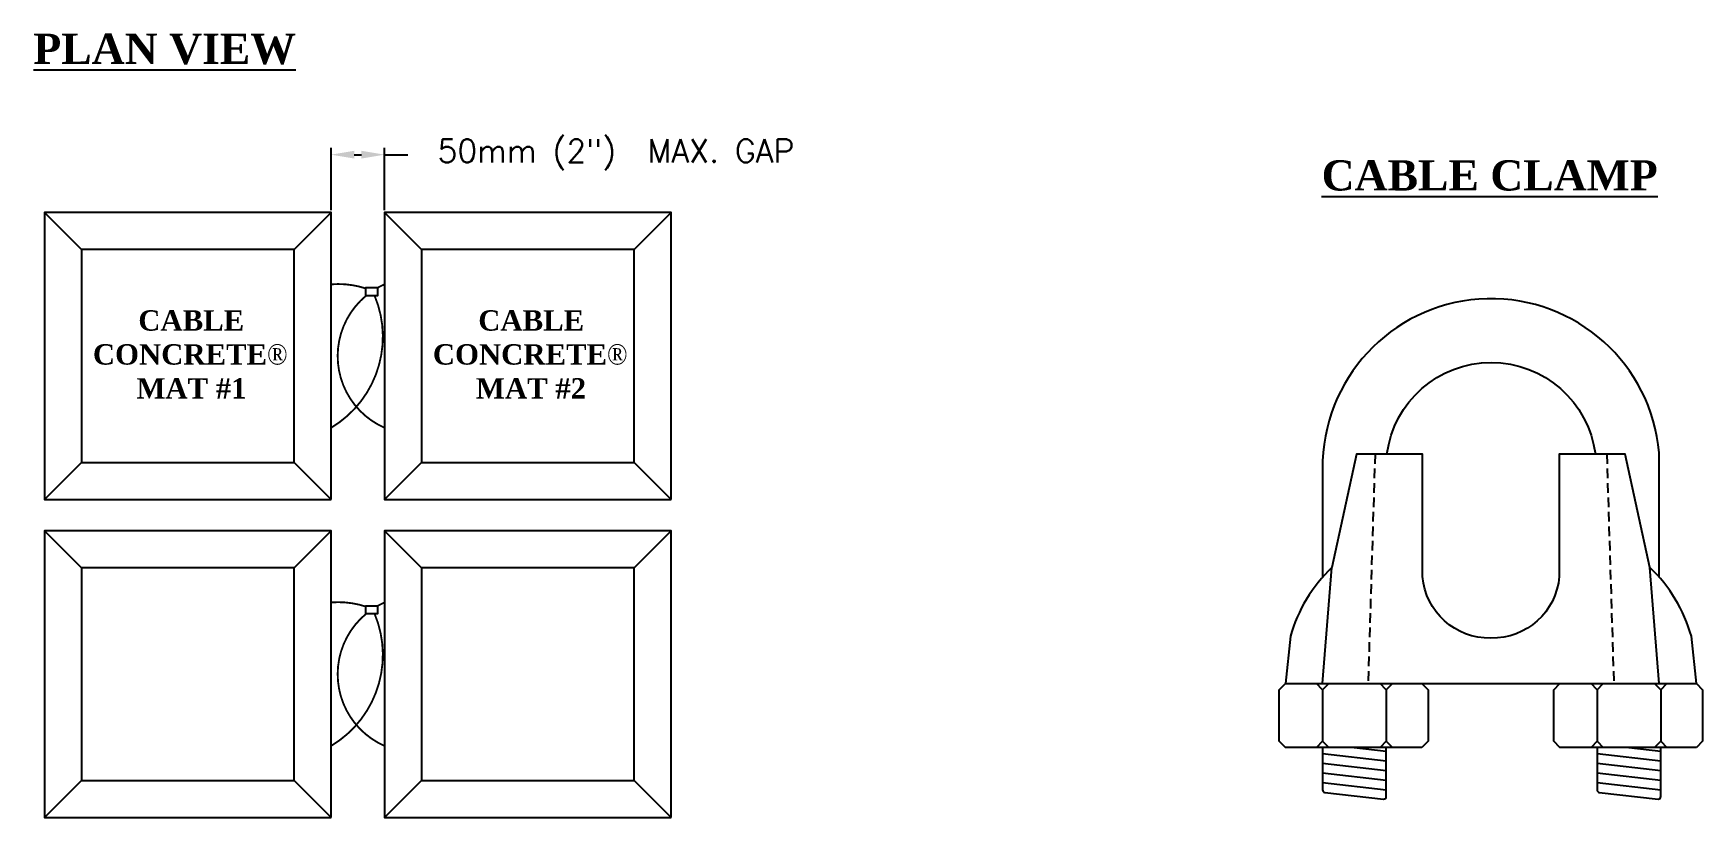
# Model space of a CAD drawing. Extents: x -18.2 to 56.4, y 1.9 to 74.
# Drawn here: x 6.35 to 49.65, y 27.51 to 47.84 of the extents above; entities that cross this region are included whole.
import ezdxf

# ---------------------------------------------------------------- set-up
doc = ezdxf.new("R2010")
doc.units = 0
doc.header["$MEASUREMENT"] = 0
doc.linetypes.add('HIDDEN', pattern=[0.375, 0.25, -0.125])
doc.layers.get('0').update_dxf_attribs({"linetype": 'CONTINUOUS'})
doc.layers.get('DEFPOINTS').update_dxf_attribs({"linetype": 'CONTINUOUS'})
doc.layers.add('1', color=7, linetype='CONTINUOUS')
doc.styles.add('ROMANC', font='ROMANC')
doc.styles.add('ROMANS', font='ROMANS')
doc.dimstyles.get("Standard").update_dxf_attribs({"dimtxt": 0.18, "dimasz": 0.09, "dimexe": 0.18, "dimexo": 0.0625, "dimgap": 0.09, "dimtad": 0, "dimtih": 1, "dimtoh": 1, "dimdec": 4, "dimzin": 0, "dimdsep": 46, "dimtxsty": 'ROMANS', "dimcen": 0.09, "dimadec": 0, "dimazin": 0, "dimtfac": 1, "dimtdec": 4, "dimtofl": 0, "dimtmove": 0, "dimatfit": 3, "dimfxl": 1, "dimtolj": 1, "dimtzin": 0, "dimarcsym": 0})

msp = doc.modelspace()

# ---------------------------------------------------------------- texts
at = {"layer": '1', "linetype": 'Continuous', "attachment_point": 1, "style": 'ROMANC'}
for s, insert, char_height, width in [('{\\fTimes New Roman|b1|i0|c0|p18;\\LPLAN VIEW}', (6.34549, 47.83268), 0.7841196, 20.64779), ('{\\fTimes New Roman|b1|i0|c0|p18;\\LCABLE CLAMP}', (39.76766, 44.5518), 0.7841196, 9.0235749), ('\\pi3.0276;{\\fTimes New Roman|b1|i0|c0|p18;CABLE\\P\\pi1.8495;CONCRETE\\fGaramond|b0|i0|c0|p18;®\\fTimes New Roman|b1|i0|c0|p18;\\P\\pi2.9786;MAT #1 }', (6.03968, 40.66297), 0.528, 8.6811333), ('\\pi3.0276;{\\fTimes New Roman|b1|i0|c0|p18;CABLE\\P\\pi1.8495;CONCRETE\\fGaramond|b0|i0|c0|p18;®\\fTimes New Roman|b1|i0|c0|p18;\\P\\pi2.9677;MAT #2}', (14.85963, 40.66297), 0.528, 8.6811333)]:
    msp.add_mtext(s, dxfattribs=dict(at, insert=insert, char_height=char_height, width=width))

# ---------------------------------------------------------------- blocks, each defined once
blk = doc.blocks.new('A$C18584167')
for points in [[(3.875, 0), (3.875, 3.875), (0, 3.875), (0, 0)], [(0.5, 0.5), (3.375, 0.5), (3.375, 3.375), (0.5, 3.375)]]:
    blk.add_lwpolyline(points, close=True)
for points in [[(0, 3.875), (0.5, 3.375)], [(3.375, 3.375), (3.875, 3.875)], [(0.5, 0.5), (0, 0)], [(3.375, 0.5), (3.875, 0)]]:
    blk.add_lwpolyline(points)
blk = doc.blocks.new('*D13')
at = {"color": 0, "lineweight": -2, "transparency": 16777216}
for p, q in [((14.07, 43.256), (14.07, 44.876)), ((14.67, 44.696), (14.856, 44.696)), ((15.456, 43.256), (15.456, 44.876)), ((15.456, 44.696), (16.056, 44.696))]:
    blk.add_line(p, q, dxfattribs=at)
at = {"color": 0, "transparency": 16777216}
for points in [[(14.67, 44.796), (14.67, 44.596), (14.07, 44.696)], [(14.856, 44.796), (14.856, 44.596), (15.456, 44.696)]]:
    blk.add_solid(points, dxfattribs=at)
at = {"layer": 'DEFPOINTS', "color": 0, "transparency": 16777216}
for p in [(15.456, 44.696), (14.07, 43.193), (15.456, 43.193)]:
    blk.add_point(p, dxfattribs=at)
at = {"color": 0, "transparency": 16777216, "insert": (21.46, 44.696), "char_height": 0.6, "attachment_point": 5, "style": 'ROMANS'}
blk.add_mtext('\\A1;50mm (2")  MAX. GAP', dxfattribs=at)
blk = doc.blocks.new('A$C09066E51')
blk.add_lwpolyline([(29.62, 0), (1.28, 0), (0, 1.28), (0, 11.98), (1.28, 13.26), (29.62, 13.26), (30.89, 11.98), (30.89, 1.28)], close=True)
for points in [[(9.01, 11.98), (7.73, 13.26)], [(9.01, 11.98), (10.28, 13.26)], [(9.01, 11.98), (9.01, 1.28)], [(22.22, 11.98), (20.94, 13.26)], [(22.22, 11.98), (23.5, 13.26)], [(22.22, 11.98), (22.22, 1.28)], [(9.01, 1.28), (7.73, 0)], [(9.01, 1.28), (10.28, 0)], [(22.22, 1.28), (20.94, 0)], [(22.22, 1.28), (23.5, 0)]]:
    blk.add_lwpolyline(points)

# ---------------------------------------------------------------- dimensions: what is measured, and where the dimension line sits
dim = msp.add_linear_dim(base=(15.45561, 44.69558), p1=(14.07048, 43.1934), p2=(15.45561, 43.1934), text='50mm (2")  MAX. GAP', dimstyle='Standard', override={"dimtxt": 0.6, "dimasz": 0.6, "dimtih": 0, "dimtoh": 0})
dim.commit()
dim.dimension.update_dxf_attribs({"geometry": '*D13', "text_midpoint": (21.45989, 44.69558)})

# ---------------------------------------------------------------- linework, layer by layer
at = {"const_width": 0.048}
for points in [[(14.97414, 41.22701, 0.10093), (14.07048, 41.33469)], [(15.27207, 41.24307, -0.02529311), (15.45561, 41.33469)], [(14.07048, 37.61728, 0.37339758), (15.19936, 41.03737, 0.37339758)], [(15.45561, 37.61728, -0.55838819), (14.97397, 41.03758, -0.49054387)], [(14.97414, 32.98102, 0.10093), (14.07048, 33.0887)], [(15.27207, 32.99708, -0.02529311), (15.45561, 33.0887)], [(14.07048, 29.37129, 0.37339758), (15.19936, 32.79138, 0.37339758)], [(15.45561, 29.37129, -0.55838819), (14.97397, 32.79159, -0.49054387)]]:
    msp.add_lwpolyline(points, format="xyb", dxfattribs=at)
for points in [[(15.27208, 41.24873), (15.27188, 41.03731), (14.97397, 41.03758), (14.97416, 41.249)], [(15.27208, 33.00273), (15.27188, 32.79131), (14.97397, 32.79159), (14.97416, 33.00301)]]:
    msp.add_lwpolyline(points, close=True)
for points in [[(48.52631, 33.744), (48.52631, 36.96662, 0.93830189), (39.79237, 36.76135), (39.79237, 33.744)], [(41.46281, 36.93372, -0.87950116), (46.86895, 36.93372, -0.87950116)], [(49.49242, 30.98767), (49.36164, 32.21191, 0.13341812), (48.28554, 33.99507), (47.64517, 36.93372), (45.93454, 36.93372), (45.93454, 33.7624, -0.39691649), (44.15934, 32.16659, -0.39691649), (42.38414, 33.7624), (42.38414, 36.93372), (40.67351, 36.93372), (40.03314, 33.99507, 0.13341812), (38.95704, 32.21191), (38.82626, 30.98767)], [(39.79237, 29.33017), (39.79237, 28.22895, 0.38147974), (39.84782, 28.16685), (41.37448, 27.99354, 0.44772301), (41.44403, 28.05564), (41.44403, 29.33017)], [(46.91593, 29.33017), (46.91593, 28.22895, 0.38147974), (46.97138, 28.16685), (48.49804, 27.99354)], [(48.49804, 27.99354, 0.44772301), (48.56759, 28.05564), (48.56759, 29.33017)]]:
    msp.add_lwpolyline(points, format="xyb")
at = {"linetype": 'HIDDEN'}
for points in [[(41.15382, 36.93372), (40.97171, 30.98767)], [(47.16485, 36.93372), (47.34697, 30.98767)]]:
    msp.add_lwpolyline(points, dxfattribs=at)
for points in [[(39.79237, 30.98767), (40.03314, 33.99507)], [(48.52631, 30.98767), (48.28554, 33.99507)], [(38.82626, 30.98767), (49.49242, 30.98767)], [(39.79237, 29.17314), (41.44403, 28.98564)], [(40.61132, 29.33017), (41.44403, 29.23564)], [(46.91593, 29.17314), (48.56759, 28.98564)], [(47.73488, 29.33017), (48.56759, 29.23564)], [(39.79237, 28.92314), (41.44403, 28.73564)], [(39.79237, 28.67314), (41.44403, 28.48564)], [(46.91593, 28.92314), (48.56759, 28.73564)], [(46.91593, 28.67314), (48.56759, 28.48564)], [(39.79237, 28.42314), (41.44403, 28.23564)], [(46.91593, 28.42314), (48.56759, 28.23564)]]:
    msp.add_lwpolyline(points)

# ---------------------------------------------------------------- block references
for name, p, xscale, yscale, zscale in [('A$C18584167', (6.63565, 35.75857), 1.91866446229767, 1.91866446229767, 1.91866446229767), ('A$C18584167', (15.45561, 35.75857), 1.91866446229767, 1.91866446229767, 1.91866446229767), ('A$C18584167', (6.63565, 27.51258), 1.91866446229767, 1.91866446229767, 1.91866446229767), ('A$C18584167', (15.45561, 27.51258), 1.91866446229767, 1.91866446229767, 1.91866446229767), ('A$C09066E51', (38.66665, 29.33017), 0.125, 0.125, 0.125), ('A$C09066E51', (45.79021, 29.33017), 0.125, 0.125, 0.125)]:
    msp.add_blockref(name, p, dxfattribs=dict(xscale=xscale, yscale=yscale, zscale=zscale))

msp.set_redraw_order([(e.dxf.handle, doc.entitydb.next_handle()) for e in msp.query("TEXT MTEXT ATTDEF DIMENSION ARC_DIMENSION")])  # texts and dimensions are drawn at this point

doc.saveas('drawing.dxf')
